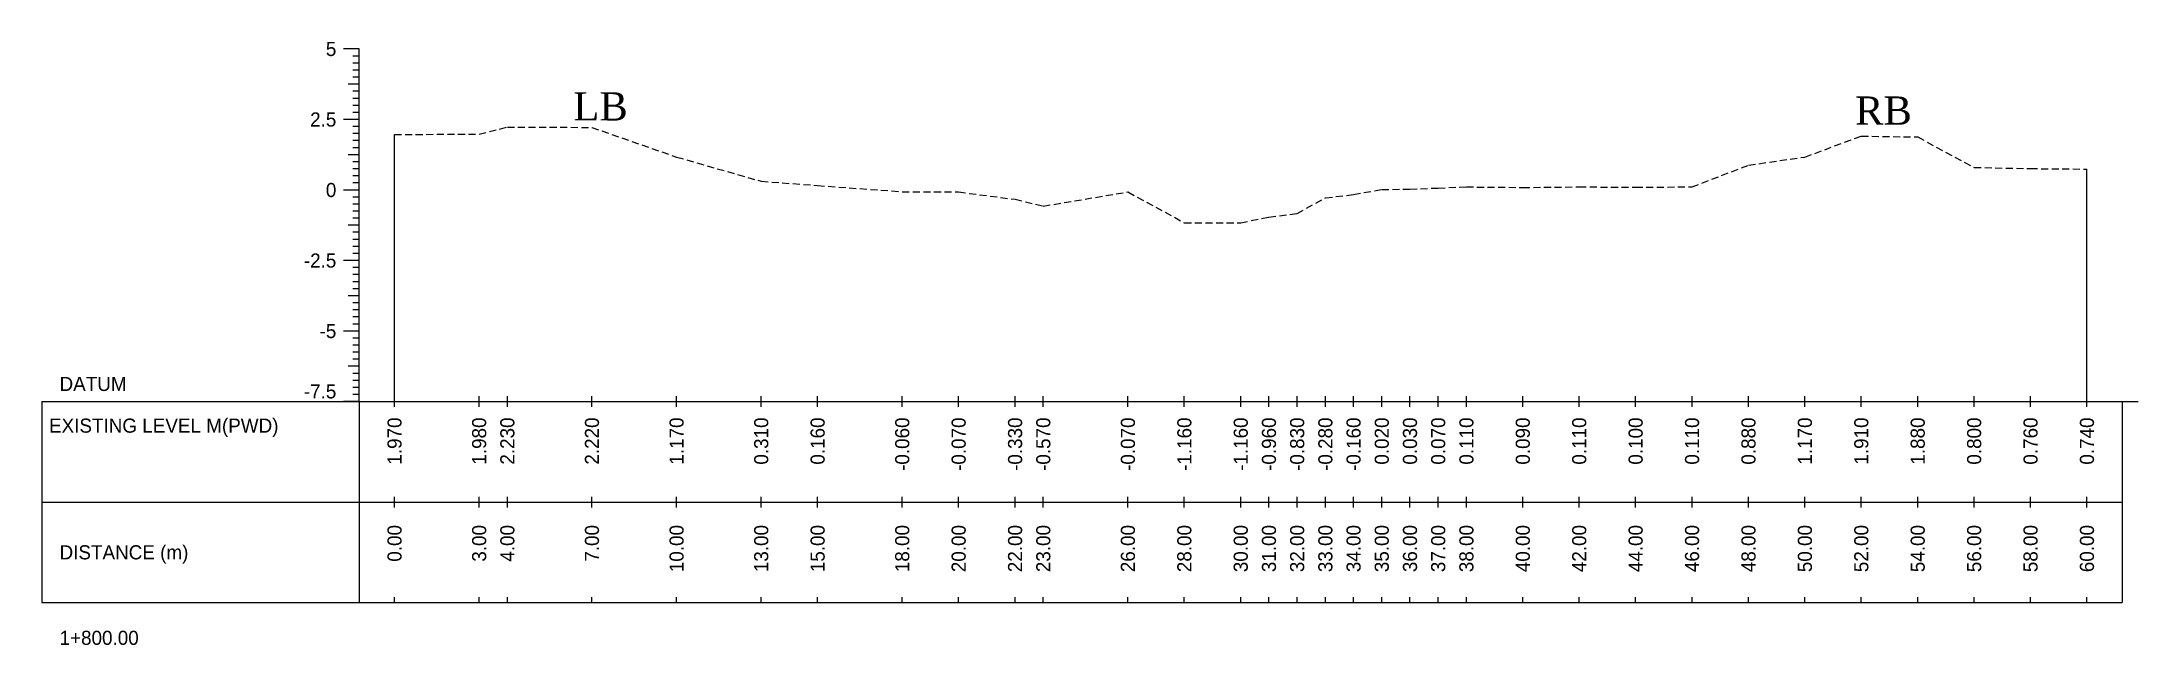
# Model space of a CAD drawing. Header units: inches. Extents: x 2527 to 3799, y -2520 to -1051.
# Drawn here: x 3584.5 to 3658.8, y -1367.1 to -1345.7 of the extents above; entities that cross this region are included whole.
import ezdxf
from ezdxf.enums import TextEntityAlignment as Align

# ---------------------------------------------------------------- set-up
doc = ezdxf.new("R2010")
doc.units = ezdxf.units.IN
doc.header["$MEASUREMENT"] = 0
doc.linetypes.add('HIDDEN', pattern=[0.375, 0.25, -0.125])
doc.layers.add('CS_Drawing', color=7, linetype='Continuous')
doc.layers.add('GL', color=3, linetype='HIDDEN')
doc.styles.add('romans', font='romans.shx')

msp = doc.modelspace()

# ---------------------------------------------------------------- texts
at = {"char_height": 1, "width": 87.77218, "attachment_point": 1, "style": 'romans'}
for s, insert in [('{\\fTimes New Roman|b0|i0|c0|p18;LB}', (3603.331, -1347.52)), ('{\\fTimes New Roman|b0|i0|c0|p18;RB}', (3648.77, -1347.668))]:
    msp.add_mtext(s, dxfattribs=dict(at, insert=insert))
at = {"layer": 'CS_Drawing'}
for s, p in [('5', (3594.929, -1345.985)), ('2.5', (3594.929, -1348.485)), ('0', (3594.929, -1350.985)), ('-2.5', (3594.929, -1353.485)), ('-5', (3594.929, -1355.985))]:
    msp.add_text(s, height=0.5, dxfattribs=at).set_placement(p, align=Align.MIDDLE_RIGHT)
for s, p in [('DATUM', (3585.116, -1357.86)), ('EXISTING LEVEL M(PWD)', (3584.742, -1359.338)), ('DISTANCE (m)', (3585.116, -1363.829)), ('1+800.00', (3585.116, -1366.86))]:
    msp.add_text(s, height=0.5, dxfattribs=at).set_placement(p, align=Align.MIDDLE_LEFT)
msp.add_text('-7.5', height=0.5, dxfattribs=at).set_placement((3594.929, -1358.373), align=Align.RIGHT)
for s, p in [('1.970', (3596.991, -1359.048)), ('1.980', (3599.991, -1359.048)), ('2.230', (3600.991, -1359.048)), ('2.220', (3603.991, -1359.048)), ('1.170', (3606.991, -1359.048)), ('0.310', (3609.991, -1359.048)), ('0.160', (3611.991, -1359.048)), ('-0.060', (3614.991, -1359.048)), ('-0.070', (3616.991, -1359.048)), ('-0.330', (3618.991, -1359.048)), ('-0.570', (3619.991, -1359.048)), ('-0.070', (3622.991, -1359.048)), ('-1.160', (3624.991, -1359.048)), ('-1.160', (3626.991, -1359.048)), ('-0.960', (3627.991, -1359.048)), ('-0.830', (3628.991, -1359.048)), ('-0.280', (3629.991, -1359.048)), ('-0.160', (3630.991, -1359.048)), ('0.020', (3631.991, -1359.048)), ('0.030', (3632.991, -1359.048)), ('0.070', (3633.991, -1359.048)), ('0.110', (3634.991, -1359.048)), ('0.090', (3636.991, -1359.048)), ('0.110', (3638.991, -1359.048)), ('0.100', (3640.991, -1359.048)), ('0.110', (3642.991, -1359.048)), ('0.880', (3644.991, -1359.048)), ('1.170', (3646.991, -1359.048)), ('1.910', (3648.991, -1359.048)), ('1.880', (3650.991, -1359.048)), ('0.800', (3652.991, -1359.048)), ('0.760', (3654.991, -1359.048)), ('0.740', (3656.991, -1359.048)), ('0.00', (3596.991, -1362.86)), ('3.00', (3599.991, -1362.86)), ('4.00', (3600.991, -1362.86)), ('7.00', (3603.991, -1362.86)), ('10.00', (3606.991, -1362.86)), ('13.00', (3609.991, -1362.86)), ('15.00', (3611.991, -1362.86)), ('18.00', (3614.991, -1362.86)), ('20.00', (3616.991, -1362.86)), ('22.00', (3618.991, -1362.86)), ('23.00', (3619.991, -1362.86)), ('26.00', (3622.991, -1362.86)), ('28.00', (3624.991, -1362.86)), ('30.00', (3626.991, -1362.86)), ('31.00', (3627.991, -1362.86)), ('32.00', (3628.991, -1362.86)), ('33.00', (3629.991, -1362.86)), ('34.00', (3630.991, -1362.86)), ('35.00', (3631.991, -1362.86)), ('36.00', (3632.991, -1362.86)), ('37.00', (3633.991, -1362.86)), ('38.00', (3634.991, -1362.86)), ('40.00', (3636.991, -1362.86)), ('42.00', (3638.991, -1362.86)), ('44.00', (3640.991, -1362.86)), ('46.00', (3642.991, -1362.86)), ('48.00', (3644.991, -1362.86)), ('50.00', (3646.991, -1362.86)), ('52.00', (3648.991, -1362.86)), ('54.00', (3650.991, -1362.86)), ('56.00', (3652.991, -1362.86)), ('58.00', (3654.991, -1362.86)), ('60.00', (3656.991, -1362.86))]:
    msp.add_text(s, height=0.5, rotation=90, dxfattribs=at).set_placement(p, align=Align.MIDDLE_RIGHT)

# ---------------------------------------------------------------- linework, layer by layer
at = {"layer": 'CS_Drawing'}
for p, q in [((3595.741, -1345.985), (3595.179, -1345.985)), ((3595.741, -1345.985), (3595.347, -1345.985)), ((3595.741, -1345.985), (3595.516, -1345.985)), ((3595.741, -1346.235), (3595.516, -1346.235)), ((3595.741, -1346.485), (3595.516, -1346.485)), ((3595.741, -1358.485), (3595.741, -1345.985)), ((3595.741, -1347.235), (3595.347, -1347.235)), ((3595.741, -1346.735), (3595.516, -1346.735)), ((3595.741, -1346.985), (3595.516, -1346.985)), ((3595.741, -1347.235), (3595.516, -1347.235)), ((3595.741, -1347.485), (3595.516, -1347.485)), ((3595.741, -1347.735), (3595.516, -1347.735)), ((3595.741, -1347.985), (3595.516, -1347.985)), ((3595.741, -1348.485), (3595.179, -1348.485)), ((3595.741, -1348.485), (3595.347, -1348.485)), ((3595.741, -1348.235), (3595.516, -1348.235)), ((3595.741, -1348.485), (3595.516, -1348.485)), ((3595.741, -1348.735), (3595.516, -1348.735)), ((3595.741, -1348.985), (3595.516, -1348.985)), ((3595.741, -1349.235), (3595.516, -1349.235)), ((3595.741, -1349.485), (3595.516, -1349.485)), ((3596.991, -1358.485), (3596.991, -1349.015)), ((3595.741, -1349.735), (3595.347, -1349.735)), ((3595.741, -1349.735), (3595.516, -1349.735)), ((3595.741, -1349.985), (3595.516, -1349.985)), ((3595.741, -1350.235), (3595.516, -1350.235)), ((3656.991, -1358.485), (3656.991, -1350.245)), ((3595.741, -1350.985), (3595.179, -1350.985)), ((3595.741, -1350.985), (3595.347, -1350.985)), ((3595.741, -1350.485), (3595.516, -1350.485)), ((3595.741, -1350.735), (3595.516, -1350.735)), ((3595.741, -1350.985), (3595.516, -1350.985)), ((3595.741, -1351.235), (3595.516, -1351.235)), ((3595.741, -1351.485), (3595.516, -1351.485)), ((3595.741, -1351.735), (3595.516, -1351.735)), ((3595.741, -1352.235), (3595.347, -1352.235)), ((3595.741, -1351.985), (3595.516, -1351.985)), ((3595.741, -1352.235), (3595.516, -1352.235)), ((3595.741, -1352.485), (3595.516, -1352.485)), ((3595.741, -1352.735), (3595.516, -1352.735)), ((3595.741, -1352.985), (3595.516, -1352.985)), ((3595.741, -1353.485), (3595.179, -1353.485)), ((3595.741, -1353.485), (3595.347, -1353.485)), ((3595.741, -1353.235), (3595.516, -1353.235)), ((3595.741, -1353.485), (3595.516, -1353.485)), ((3595.741, -1353.735), (3595.516, -1353.735)), ((3595.741, -1353.985), (3595.516, -1353.985)), ((3595.741, -1354.235), (3595.516, -1354.235)), ((3595.741, -1354.485), (3595.516, -1354.485)), ((3595.741, -1354.735), (3595.347, -1354.735)), ((3595.741, -1354.735), (3595.516, -1354.735)), ((3595.741, -1354.985), (3595.516, -1354.985)), ((3595.741, -1355.235), (3595.516, -1355.235)), ((3595.741, -1355.985), (3595.179, -1355.985)), ((3595.741, -1355.985), (3595.347, -1355.985)), ((3595.741, -1355.485), (3595.516, -1355.485)), ((3595.741, -1355.735), (3595.516, -1355.735)), ((3595.741, -1355.985), (3595.516, -1355.985)), ((3595.741, -1356.235), (3595.516, -1356.235)), ((3595.741, -1356.485), (3595.516, -1356.485)), ((3595.741, -1356.735), (3595.516, -1356.735)), ((3595.741, -1357.235), (3595.347, -1357.235)), ((3595.741, -1356.985), (3595.516, -1356.985)), ((3595.741, -1357.235), (3595.516, -1357.235)), ((3595.741, -1357.485), (3595.516, -1357.485)), ((3595.741, -1357.735), (3595.516, -1357.735)), ((3595.741, -1357.985), (3595.516, -1357.985)), ((3595.741, -1358.235), (3595.516, -1358.235)), ((3596.991, -1358.673), (3596.991, -1358.298)), ((3599.991, -1358.673), (3599.991, -1358.298)), ((3600.991, -1358.673), (3600.991, -1358.298)), ((3603.991, -1358.673), (3603.991, -1358.298)), ((3606.991, -1358.673), (3606.991, -1358.298)), ((3609.991, -1358.673), (3609.991, -1358.298)), ((3611.991, -1358.673), (3611.991, -1358.298)), ((3614.991, -1358.673), (3614.991, -1358.298)), ((3616.991, -1358.673), (3616.991, -1358.298)), ((3618.991, -1358.673), (3618.991, -1358.298)), ((3619.991, -1358.673), (3619.991, -1358.298)), ((3622.991, -1358.673), (3622.991, -1358.298)), ((3624.991, -1358.673), (3624.991, -1358.298)), ((3626.991, -1358.673), (3626.991, -1358.298)), ((3627.991, -1358.673), (3627.991, -1358.298)), ((3628.991, -1358.673), (3628.991, -1358.298)), ((3629.991, -1358.673), (3629.991, -1358.298)), ((3630.991, -1358.673), (3630.991, -1358.298)), ((3631.991, -1358.673), (3631.991, -1358.298)), ((3632.991, -1358.673), (3632.991, -1358.298)), ((3633.991, -1358.673), (3633.991, -1358.298)), ((3634.991, -1358.673), (3634.991, -1358.298)), ((3636.991, -1358.673), (3636.991, -1358.298)), ((3638.991, -1358.673), (3638.991, -1358.298)), ((3640.991, -1358.673), (3640.991, -1358.298)), ((3642.991, -1358.673), (3642.991, -1358.298)), ((3644.991, -1358.673), (3644.991, -1358.298)), ((3646.991, -1358.673), (3646.991, -1358.298)), ((3648.991, -1358.673), (3648.991, -1358.298)), ((3650.991, -1358.673), (3650.991, -1358.298)), ((3652.991, -1358.673), (3652.991, -1358.298)), ((3654.991, -1358.673), (3654.991, -1358.298)), ((3656.991, -1358.673), (3656.991, -1358.298)), ((3584.491, -1358.485), (3595.741, -1358.485)), ((3584.491, -1358.485), (3584.491, -1365.61)), ((3595.741, -1358.485), (3595.179, -1358.485)), ((3595.741, -1358.485), (3595.347, -1358.485)), ((3595.741, -1358.485), (3595.516, -1358.485)), ((3595.741, -1358.485), (3658.241, -1358.485)), ((3595.741, -1358.485), (3595.741, -1365.61)), ((3658.241, -1358.485), (3658.804, -1358.485)), ((3658.241, -1358.485), (3658.635, -1358.485)), ((3658.241, -1358.485), (3658.466, -1358.485)), ((3658.241, -1358.485), (3658.241, -1365.61)), ((3584.491, -1362.048), (3595.741, -1362.048)), ((3595.741, -1362.048), (3658.241, -1362.048)), ((3595.741, -1362.048), (3658.241, -1362.048)), ((3596.991, -1362.235), (3596.991, -1361.86)), ((3599.991, -1362.235), (3599.991, -1361.86)), ((3600.991, -1362.235), (3600.991, -1361.86)), ((3603.991, -1362.235), (3603.991, -1361.86)), ((3606.991, -1362.235), (3606.991, -1361.86)), ((3609.991, -1362.235), (3609.991, -1361.86)), ((3611.991, -1362.235), (3611.991, -1361.86)), ((3614.991, -1362.235), (3614.991, -1361.86)), ((3616.991, -1362.235), (3616.991, -1361.86)), ((3618.991, -1362.235), (3618.991, -1361.86)), ((3619.991, -1362.235), (3619.991, -1361.86)), ((3622.991, -1362.235), (3622.991, -1361.86)), ((3624.991, -1362.235), (3624.991, -1361.86)), ((3626.991, -1362.235), (3626.991, -1361.86)), ((3627.991, -1362.235), (3627.991, -1361.86)), ((3628.991, -1362.235), (3628.991, -1361.86)), ((3629.991, -1362.235), (3629.991, -1361.86)), ((3630.991, -1362.235), (3630.991, -1361.86)), ((3631.991, -1362.235), (3631.991, -1361.86)), ((3632.991, -1362.235), (3632.991, -1361.86)), ((3633.991, -1362.235), (3633.991, -1361.86)), ((3634.991, -1362.235), (3634.991, -1361.86)), ((3636.991, -1362.235), (3636.991, -1361.86)), ((3638.991, -1362.235), (3638.991, -1361.86)), ((3640.991, -1362.235), (3640.991, -1361.86)), ((3642.991, -1362.235), (3642.991, -1361.86)), ((3644.991, -1362.235), (3644.991, -1361.86)), ((3646.991, -1362.235), (3646.991, -1361.86)), ((3648.991, -1362.235), (3648.991, -1361.86)), ((3650.991, -1362.235), (3650.991, -1361.86)), ((3652.991, -1362.235), (3652.991, -1361.86)), ((3654.991, -1362.235), (3654.991, -1361.86)), ((3656.991, -1362.235), (3656.991, -1361.86)), ((3584.491, -1365.61), (3595.741, -1365.61)), ((3595.741, -1365.61), (3658.241, -1365.61)), ((3596.991, -1365.61), (3596.991, -1365.423)), ((3599.991, -1365.61), (3599.991, -1365.423)), ((3600.991, -1365.61), (3600.991, -1365.423)), ((3603.991, -1365.61), (3603.991, -1365.423)), ((3606.991, -1365.61), (3606.991, -1365.423)), ((3609.991, -1365.61), (3609.991, -1365.423)), ((3611.991, -1365.61), (3611.991, -1365.423)), ((3614.991, -1365.61), (3614.991, -1365.423)), ((3616.991, -1365.61), (3616.991, -1365.423)), ((3618.991, -1365.61), (3618.991, -1365.423)), ((3619.991, -1365.61), (3619.991, -1365.423)), ((3622.991, -1365.61), (3622.991, -1365.423)), ((3624.991, -1365.61), (3624.991, -1365.423)), ((3626.991, -1365.61), (3626.991, -1365.423)), ((3627.991, -1365.61), (3627.991, -1365.423)), ((3628.991, -1365.61), (3628.991, -1365.423)), ((3629.991, -1365.61), (3629.991, -1365.423)), ((3630.991, -1365.61), (3630.991, -1365.423)), ((3631.991, -1365.61), (3631.991, -1365.423)), ((3632.991, -1365.61), (3632.991, -1365.423)), ((3633.991, -1365.61), (3633.991, -1365.423)), ((3634.991, -1365.61), (3634.991, -1365.423)), ((3636.991, -1365.61), (3636.991, -1365.423)), ((3638.991, -1365.61), (3638.991, -1365.423)), ((3640.991, -1365.61), (3640.991, -1365.423)), ((3642.991, -1365.61), (3642.991, -1365.423)), ((3644.991, -1365.61), (3644.991, -1365.423)), ((3646.991, -1365.61), (3646.991, -1365.423)), ((3648.991, -1365.61), (3648.991, -1365.423)), ((3650.991, -1365.61), (3650.991, -1365.423)), ((3652.991, -1365.61), (3652.991, -1365.423)), ((3654.991, -1365.61), (3654.991, -1365.423)), ((3656.991, -1365.61), (3656.991, -1365.423))]:
    msp.add_line(p, q, dxfattribs=at)
at = {"layer": 'GL'}
msp.add_lwpolyline([(3596.991, -1349.015), (3599.991, -1349.005), (3600.991, -1348.755), (3603.991, -1348.765), (3606.991, -1349.815), (3609.991, -1350.675), (3611.991, -1350.825), (3614.991, -1351.045), (3616.991, -1351.055), (3618.991, -1351.315), (3619.991, -1351.555), (3622.991, -1351.055), (3624.991, -1352.145), (3626.991, -1352.145), (3627.991, -1351.945), (3628.991, -1351.815), (3629.991, -1351.265), (3630.991, -1351.145), (3631.991, -1350.965), (3632.991, -1350.955), (3633.991, -1350.915), (3634.991, -1350.875), (3636.991, -1350.895), (3638.991, -1350.875), (3640.991, -1350.885), (3642.991, -1350.875), (3644.991, -1350.105), (3646.991, -1349.815), (3648.991, -1349.075), (3650.991, -1349.105), (3652.991, -1350.185), (3654.991, -1350.225), (3656.991, -1350.245)], dxfattribs=at)

msp.set_redraw_order([(e.dxf.handle, doc.entitydb.next_handle()) for e in msp.query("TEXT MTEXT ATTDEF DIMENSION ARC_DIMENSION")])  # texts and dimensions are drawn at this point

doc.saveas('drawing.dxf')
